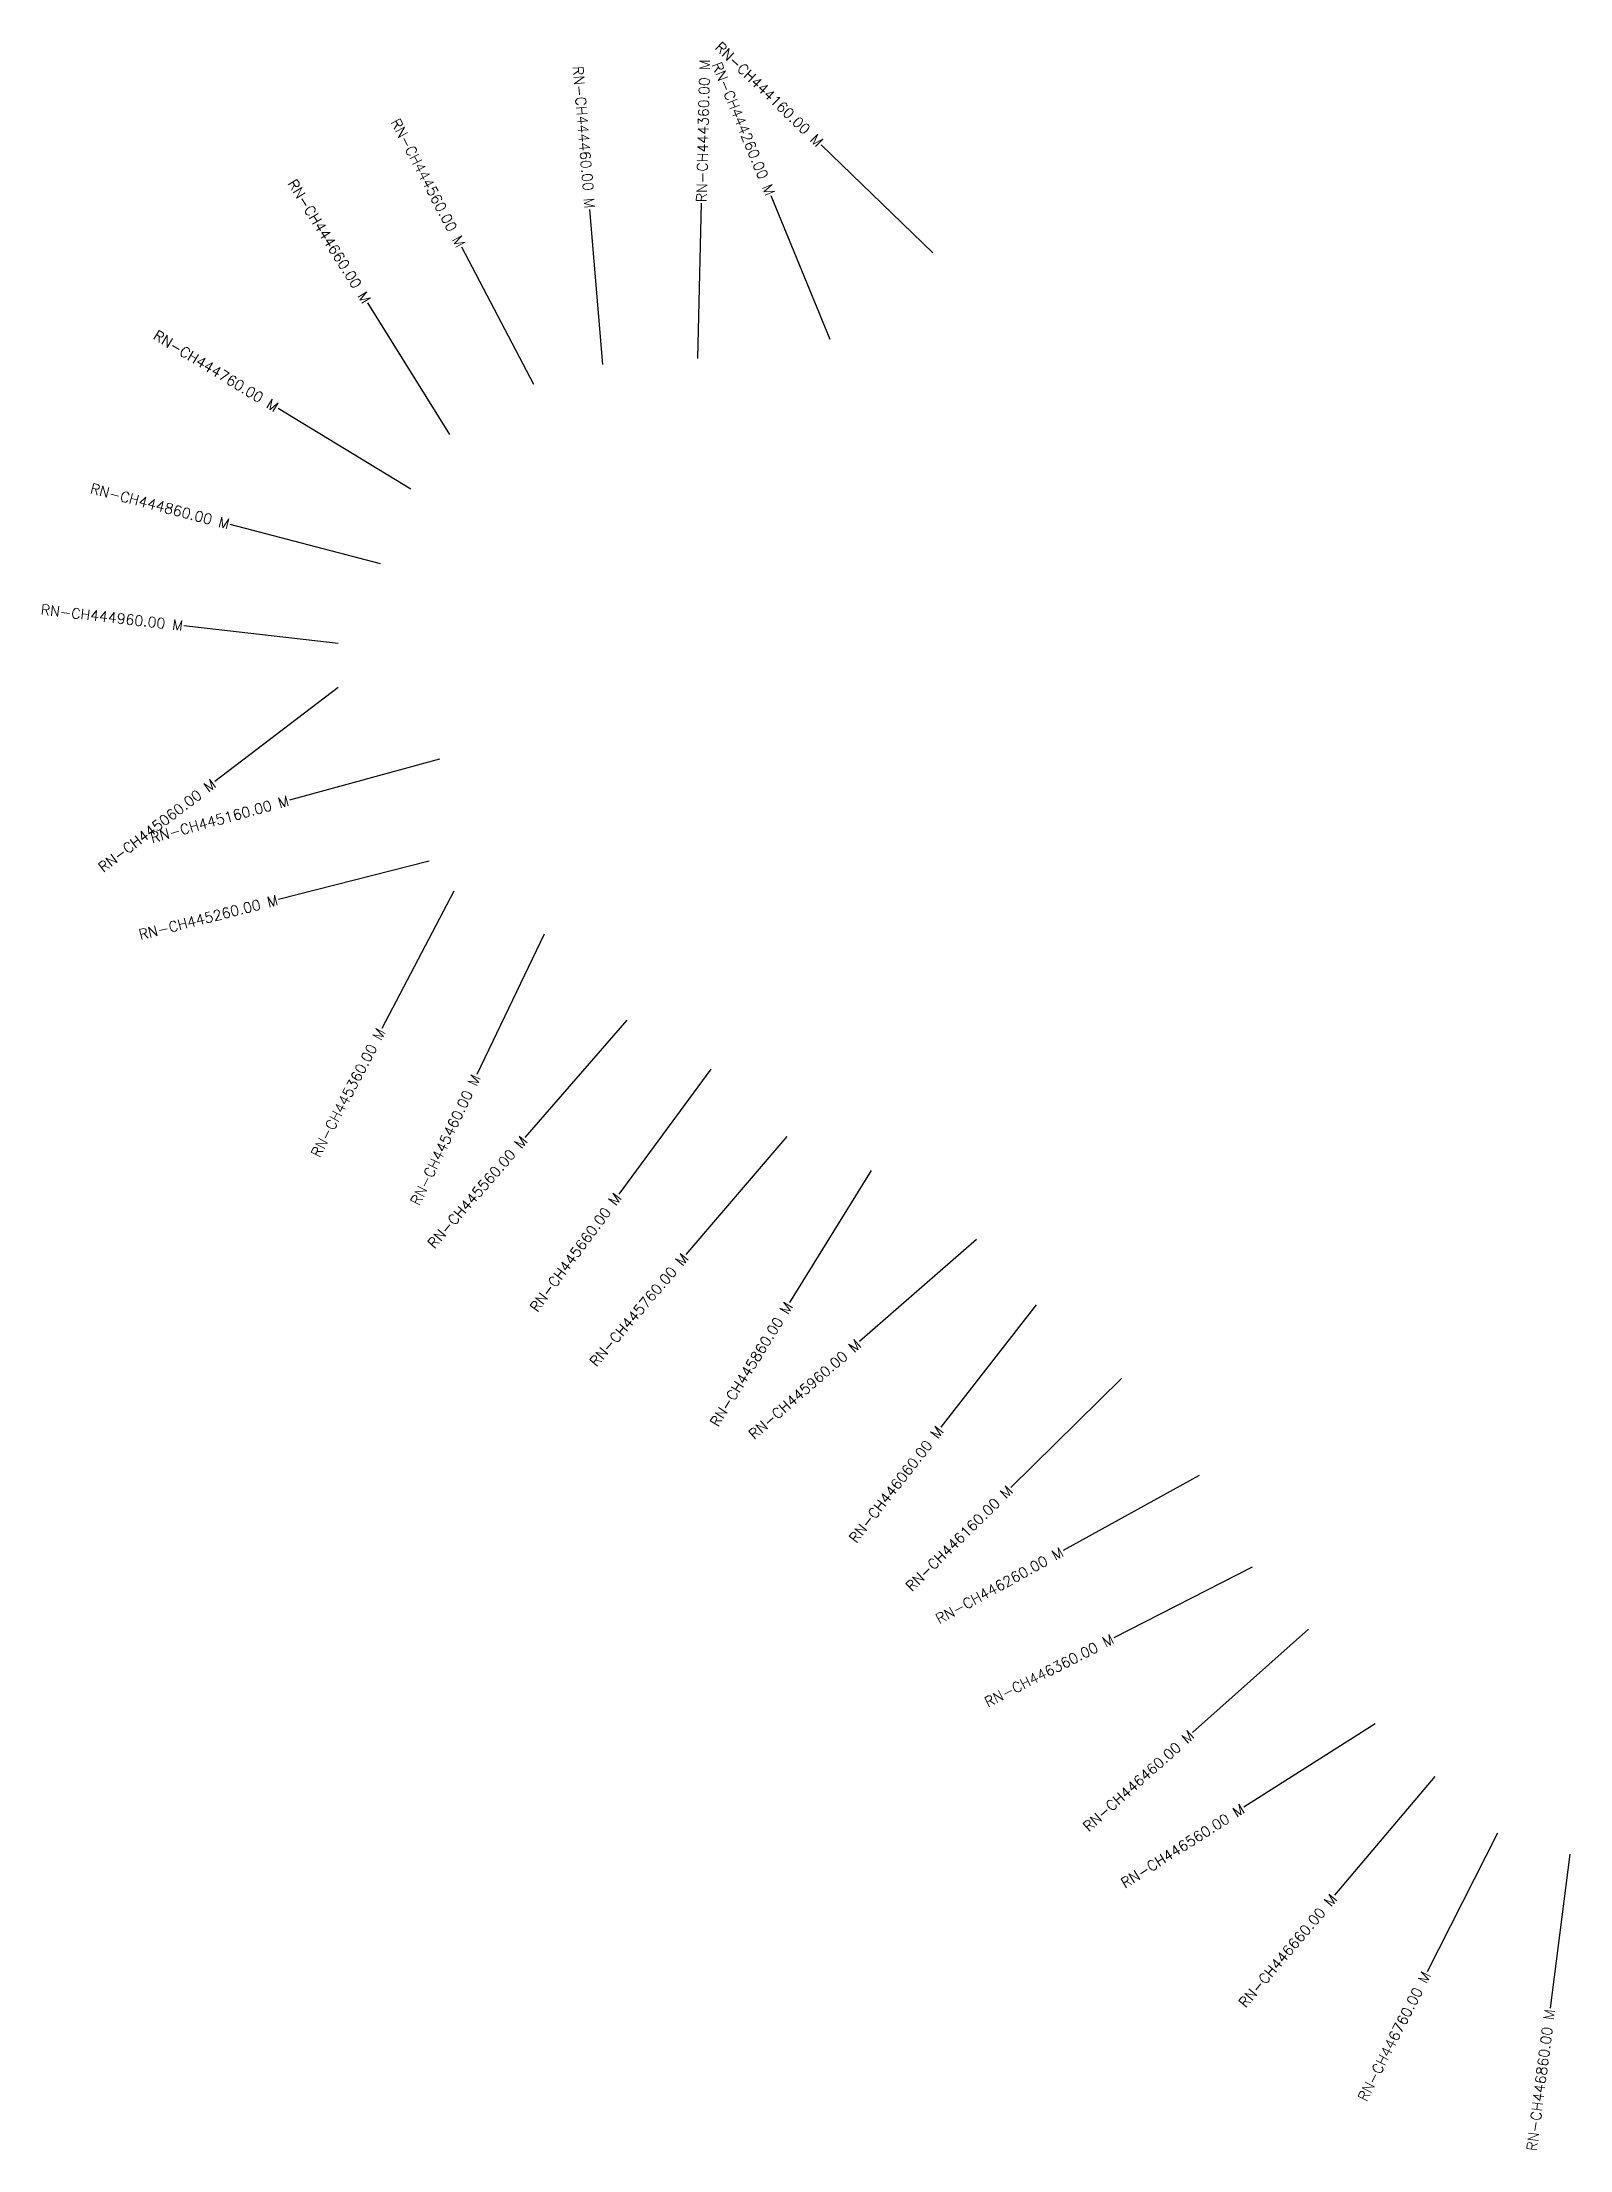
# Model space of a CAD drawing. Header units: metres. Extents: x 310536 to 316795, y 1915226 to 1918016.
# Drawn here: x 310536 to 312011, y 1915496 to 1917531 of the extents above; entities that cross this region are included whole.
import ezdxf
from ezdxf.enums import TextEntityAlignment as Align

# ---------------------------------------------------------------- set-up
doc = ezdxf.new("R2010")
doc.units = ezdxf.units.M
doc.layers.add('CS', color=134, linetype='Continuous')
doc.layers.add('CSMark', color=6, linetype='Continuous')
doc.styles.get("Standard").update_dxf_attribs({"font": 'simplex.shx'})

msp = doc.modelspace()

# ---------------------------------------------------------------- texts
at = {"layer": 'CSMark'}
for s, rotation, p in [('RN-CH444160.00 M', 315.9537, (311287.8, 1917433)), ('RN-CH444460.00 M', 274.7544, (311065.1, 1917370.7)), ('RN-CH444260.00 M', 292.3679, (311239.8, 1917383.9)), ('RN-CH444560.00 M', 297.662, (310941, 1917334.3)), ('RN-CH444660.00 M', 301.942, (310850.2, 1917280.4)), ('RN-CH444760.00 M', 328.7214, (310763.2, 1917177.9)), ('RN-CH444860.00 M', 345.3027, (310716.9, 1917065.7)), ('RN-CH444960.00 M', 353.4138, (310672.3, 1916967.8)), ('RN-CH445060.00 M', 37.3214, (310702.2, 1916816.6)), ('RN-CH445160.00 M', 15.3224, (310774.3, 1916799.1)), ('RN-CH445260.00 M', 14.2898, (310763.7, 1916703.1)), ('RN-CH445360.00 M', 62.3423, (310863.8, 1916577.9)), ('RN-CH445460.00 M', 64.3713, (310955.6, 1916533.6)), ('RN-CH445560.00 M', 48.9619, (311001.9, 1916472.9)), ('RN-CH445660.00 M', 53.5858, (311092.4, 1916418.1)), ('RN-CH445760.00 M', 49.5574, (311157.3, 1916359.7)), ('RN-CH445860.00 M', 58.2316, (311257.4, 1916313.2)), ('RN-CH445960.00 M', 41.0706, (311324.7, 1916275.8)), ('RN-CH446060.00 M', 52.0854, (311403.3, 1916192.9)), ('RN-CH446160.00 M', 44.5896, (311470.8, 1916134.9)), ('RN-CH446260.00 M', 28.8373, (311521.1, 1916074.2)), ('RN-CH446360.00 M', 27.0058, (311570.1, 1915990)), ('RN-CH446460.00 M', 41.8275, (311646.3, 1915898.2)), ('RN-CH446560.00 M', 32.3875, (311695.8, 1915826.3)), ('RN-CH446660.00 M', 49.8135, (311783.5, 1915740.9)), ('RN-CH446760.00 M', 63.0554, (311873.1, 1915667)), ('RN-CH446860.00 M', 82.6657, (311992, 1915631.7))]:
    msp.add_text(s, height=10, rotation=rotation, dxfattribs=at).set_placement(p, align=Align.MIDDLE_RIGHT)
msp.add_text('RN-CH444360.00 M', height=10, rotation=88.6325, dxfattribs=at).set_placement((311172.9, 1917376.7), align=Align.MIDDLE_LEFT)

# ---------------------------------------------------------------- linework, layer by layer
at = {"layer": 'CS'}
for p, q in [((311396.3, 1917328), (311288.5, 1917432.3)), ((311297.3, 1917244.3), (311240.2, 1917383)), ((311077.6, 1917220.2), (311065.1, 1917369.7)), ((311169.3, 1917225.7), (311172.9, 1917375.7)), ((311011.1, 1917200.6), (310941.5, 1917333.4)), ((310930.1, 1917152.3), (310850.7, 1917279.6)), ((310892.3, 1917099.5), (310764.1, 1917177.4)), ((310863, 1917027.4), (310717.9, 1917065.5)), ((310822.3, 1916950.5), (310673.3, 1916967.7)), ((310822.2, 1916908.1), (310703, 1916817.2)), ((310920, 1916839), (310775.3, 1916799.4)), ((310910, 1916740.4), (310764.6, 1916703.4)), ((310933.9, 1916711.6), (310864.3, 1916578.8)), ((311020.9, 1916669.8), (310956, 1916534.5)), ((311101, 1916586.8), (311002.5, 1916473.7)), ((311182, 1916539.6), (311093, 1916418.9)), ((311255.2, 1916474.6), (311157.9, 1916360.5)), ((311336.9, 1916441.6), (311257.9, 1916314.1)), ((311438.5, 1916375), (311325.5, 1916276.4)), ((311496.1, 1916312), (311403.9, 1916193.7)), ((311578.3, 1916240.9), (311471.5, 1916135.6)), ((311653.4, 1916147), (311522, 1916074.7)), ((311704.7, 1916058.6), (311571, 1915990.5)), ((311758.9, 1915998.9), (311647.1, 1915898.9)), ((311823.4, 1915907.2), (311696.7, 1915826.8)), ((311881, 1915856.3), (311784.2, 1915741.7)), ((311941.5, 1915801.6), (311873.5, 1915667.9)), ((312011.3, 1915781.5), (311992.2, 1915632.7))]:
    msp.add_line(p, q, dxfattribs=at)

msp.set_redraw_order([(e.dxf.handle, doc.entitydb.next_handle()) for e in msp.query("TEXT MTEXT ATTDEF DIMENSION ARC_DIMENSION")])  # texts and dimensions are drawn at this point

doc.saveas('drawing.dxf')
